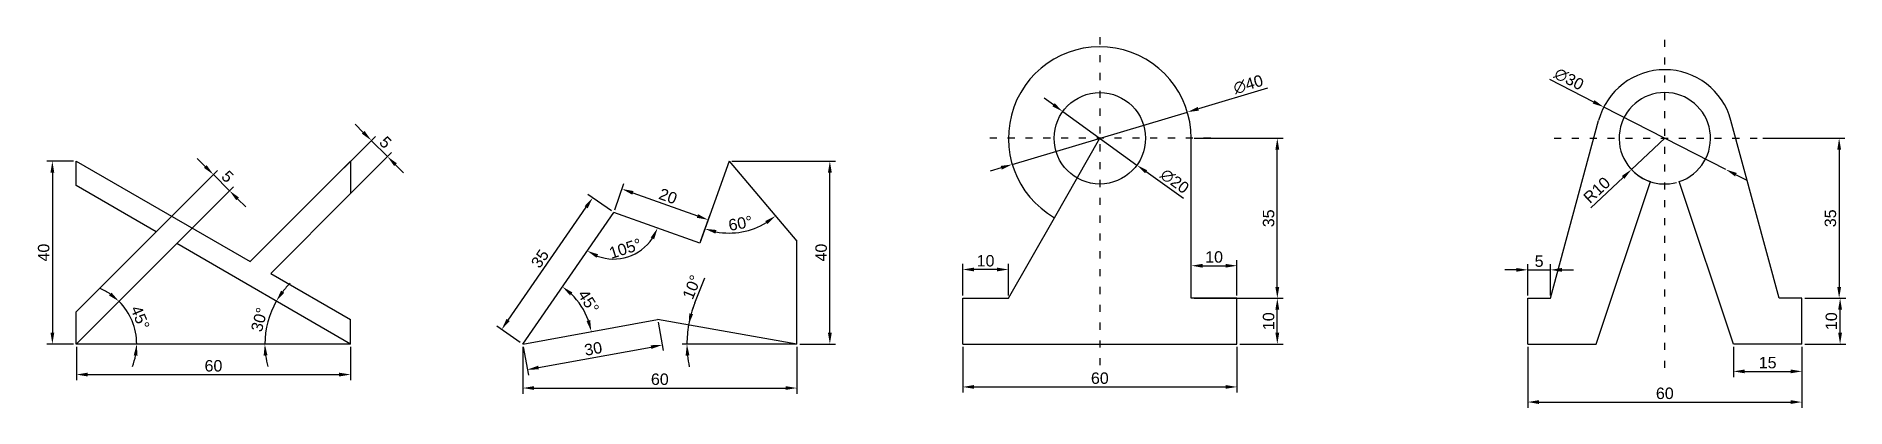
# Model space of a CAD drawing. Header units: millimetres. Extents: x 972 to 6943, y 1448 to 1632.
# Drawn here: x 2158.7 to 2554.6, y 1492.4 to 1573.7 of the extents above; entities that cross this region are included whole.
import ezdxf

# ---------------------------------------------------------------- set-up
doc = ezdxf.new("R2010")
doc.units = ezdxf.units.MM
doc.linetypes.add('ACAD_ISO03W100', pattern=[30, 12, -18])
doc.layers.add('contornos', color=7, linetype='Continuous', lineweight=30)
doc.layers.add('cotas', color=7, linetype='Continuous')
doc.layers.add('ejes', color=7, linetype='ACAD_ISO03W100')
doc.styles.get("Standard").update_dxf_attribs({"font": 'ARIAL.TTF'})
doc.dimstyles.new('ISO-25', dxfattribs={"dimtxt": 2.5, "dimasz": 2.5, "dimexe": 1.25, "dimexo": 0.625, "dimtad": 1, "dimtxsty": 'Standard', "dimcen": 2.5, "dimadec": 0, "dimazin": 0, "dimtfac": 1, "dimtmove": 0, "dimatfit": 3, "dimfxl": 1, "dimarcsym": 0})

msp = doc.modelspace()

# ---------------------------------------------------------------- blocks, each defined once
blk = doc.blocks.new('*D77')
at = {"layer": 'cotas', "color": 0, "lineweight": -2, "ltscale": 0.13}
for p, q in [((2166.81, 1546.37), (2160.95, 1546.37)), ((2162.2, 1543.87), (2162.2, 1508.87)), ((2166.81, 1506.37), (2160.95, 1506.37))]:
    blk.add_line(p, q, dxfattribs=at)
at = {"layer": 'cotas', "color": 0, "ltscale": 0.13}
for points in [[(2161.78, 1543.87), (2162.61, 1543.87), (2162.2, 1546.37)], [(2161.78, 1508.87), (2162.61, 1508.87), (2162.2, 1506.37)]]:
    blk.add_solid(points, dxfattribs=at)
at = {"layer": 'Defpoints', "color": 0, "ltscale": 0.13}
for p in [(2167.44, 1546.37), (2162.2, 1506.37), (2167.44, 1506.37)]:
    blk.add_point(p, dxfattribs=at)
at = {"layer": 'cotas', "color": 0, "ltscale": 0.13, "insert": (2160.3, 1526.37), "char_height": 2.5, "attachment_point": 5, "rotation": 90}
blk.add_mtext('40', dxfattribs=at)
blk = doc.blocks.new('*D78')
at = {"layer": 'cotas', "color": 0, "lineweight": -2, "ltscale": 0.13}
for p, q in [((2167.44, 1505.75), (2167.44, 1498.45)), ((2227.44, 1505.75), (2227.44, 1498.45)), ((2169.94, 1499.7), (2224.94, 1499.7))]:
    blk.add_line(p, q, dxfattribs=at)
at = {"layer": 'cotas', "color": 0, "ltscale": 0.13}
for points in [[(2169.94, 1500.11), (2169.94, 1499.28), (2167.44, 1499.7)], [(2224.94, 1500.11), (2224.94, 1499.28), (2227.44, 1499.7)]]:
    blk.add_solid(points, dxfattribs=at)
at = {"layer": 'Defpoints', "color": 0, "ltscale": 0.13}
for p in [(2167.44, 1506.37), (2227.44, 1506.37), (2227.44, 1499.7)]:
    blk.add_point(p, dxfattribs=at)
at = {"layer": 'cotas', "color": 0, "ltscale": 0.13, "insert": (2197.44, 1501.6), "char_height": 2.5, "attachment_point": 5}
blk.add_mtext('60', dxfattribs=at)
blk = doc.blocks.new('*D79')
at = {"layer": 'cotas', "color": 0, "lineweight": -2, "ltscale": 0.13}
for start, end in [(55.8589, 66.7177), (360, 45), (338.2823, 349.1411)]:
    blk.add_arc((2167.44, 1506.37), 13.21, start, end, dxfattribs=at)
at = {"layer": 'cotas', "color": 0, "ltscale": 0.13}
for points in [[(2175.12, 1517.63), (2174.59, 1516.99), (2176.78, 1515.71)], [(2180, 1503.92), (2180.83, 1503.84), (2180.65, 1506.37)]]:
    blk.add_solid(points, dxfattribs=at)
at = {"layer": 'Defpoints', "color": 0, "ltscale": 0.13}
for p in [(2189.4, 1528.33), (2180.2, 1509.79), (2167.44, 1506.37), (2167.44, 1506.37), (2227.44, 1506.37)]:
    blk.add_point(p, dxfattribs=at)
at = {"layer": 'cotas', "color": 0, "ltscale": 0.13, "insert": (2181.4, 1512.15), "char_height": 2.5, "attachment_point": 5, "rotation": 292.5}
blk.add_mtext('45°', dxfattribs=at)
blk = doc.blocks.new('*D80')
at = {"layer": 'cotas', "color": 0, "lineweight": -2, "ltscale": 0.13}
for start, end in [(134.7215, 142.3607), (150, 180), (187.6393, 195.2785)]:
    blk.add_arc((2227.44, 1506.37), 18.76, start, end, dxfattribs=at)
at = {"layer": 'cotas', "color": 0, "ltscale": 0.13}
for points in [[(2212.93, 1517.6), (2212.23, 1518.06), (2211.19, 1515.76)], [(2208.42, 1503.85), (2209.26, 1503.91), (2208.67, 1506.37)]]:
    blk.add_solid(points, dxfattribs=at)
at = {"layer": 'Defpoints', "color": 0, "ltscale": 0.13}
for p in [(2189.4, 1528.33), (2209.81, 1512.79), (2167.44, 1506.37), (2227.44, 1506.37), (2227.44, 1506.37)]:
    blk.add_point(p, dxfattribs=at)
at = {"layer": 'cotas', "color": 0, "ltscale": 0.13, "insert": (2207.48, 1511.72), "char_height": 2.5, "attachment_point": 5, "rotation": 75}
blk.add_mtext('30°', dxfattribs=at)
blk = doc.blocks.new('*D81')
at = {"layer": 'cotas', "color": 0, "lineweight": -2, "ltscale": 0.13}
for p, q in [((2178.4, 1524.4), (2198.31, 1544.32)), ((2195.66, 1545.2), (2193.89, 1546.97)), ((2181.93, 1520.87), (2201.85, 1540.78)), ((2197.43, 1543.43), (2200.96, 1539.9)), ((2202.73, 1538.13), (2204.5, 1536.36))]:
    blk.add_line(p, q, dxfattribs=at)
at = {"layer": 'cotas', "color": 0, "ltscale": 0.13}
for points in [[(2195.95, 1545.49), (2195.36, 1544.9), (2197.43, 1543.43)], [(2203.02, 1538.42), (2202.43, 1537.83), (2200.96, 1539.9)]]:
    blk.add_solid(points, dxfattribs=at)
at = {"layer": 'Defpoints', "color": 0, "ltscale": 0.13}
for p in [(2200.96, 1539.9), (2177.95, 1523.96), (2181.49, 1520.42)]:
    blk.add_point(p, dxfattribs=at)
at = {"layer": 'cotas', "color": 0, "ltscale": 0.13, "insert": (2200.53, 1543), "char_height": 2.5, "attachment_point": 5, "rotation": 315}
blk.add_mtext('5', dxfattribs=at)
blk = doc.blocks.new('*D82')
at = {"layer": 'cotas', "color": 0, "lineweight": -2, "ltscale": 0.13}
for p, q in [((2230.2, 1552.67), (2228.44, 1554.44)), ((2219.07, 1538), (2232.86, 1551.79)), ((2222.6, 1534.47), (2236.39, 1548.26)), ((2231.97, 1550.91), (2235.51, 1547.37)), ((2237.28, 1545.6), (2239.04, 1543.84))]:
    blk.add_line(p, q, dxfattribs=at)
at = {"layer": 'cotas', "color": 0, "ltscale": 0.13}
for points in [[(2230.5, 1552.97), (2229.91, 1552.38), (2231.97, 1550.91)], [(2237.57, 1545.9), (2236.98, 1545.31), (2235.51, 1547.37)]]:
    blk.add_solid(points, dxfattribs=at)
at = {"layer": 'Defpoints', "color": 0, "ltscale": 0.13}
for p in [(2235.51, 1547.37), (2218.63, 1537.56), (2222.16, 1534.03)]:
    blk.add_point(p, dxfattribs=at)
at = {"layer": 'cotas', "color": 0, "ltscale": 0.13, "insert": (2235.08, 1550.48), "char_height": 2.5, "attachment_point": 5, "rotation": 315}
blk.add_mtext('5', dxfattribs=at)
blk = doc.blocks.new('*D83')
at = {"layer": 'cotas', "color": 0, "lineweight": -2, "ltscale": 0.13}
for p, q in [((2285.22, 1535.74), (2287.26, 1541.45)), ((2289.2, 1539.44), (2303.32, 1534.38)), ((2304.05, 1529.01), (2306.09, 1534.72))]:
    blk.add_line(p, q, dxfattribs=at)
at = {"layer": 'cotas', "color": 0, "ltscale": 0.13}
for points in [[(2289.34, 1539.83), (2289.06, 1539.04), (2286.84, 1540.28)], [(2303.46, 1534.78), (2303.18, 1533.99), (2305.67, 1533.54)]]:
    blk.add_solid(points, dxfattribs=at)
at = {"layer": 'Defpoints', "color": 0, "ltscale": 0.13}
for p in [(2285.01, 1535.16), (2305.67, 1533.54), (2303.84, 1528.42)]:
    blk.add_point(p, dxfattribs=at)
at = {"layer": 'cotas', "color": 0, "ltscale": 0.13, "insert": (2296.9, 1538.7), "char_height": 2.5, "attachment_point": 5, "rotation": 340.322}
blk.add_mtext('20', dxfattribs=at)
blk = doc.blocks.new('*D84')
at = {"layer": 'cotas', "color": 0, "lineweight": -2, "ltscale": 0.13}
blk.add_arc((2310.26, 1546.37), 15.72, 259.4437, 301.2003, dxfattribs=at)
at = {"layer": 'cotas', "color": 0, "ltscale": 0.13}
for points in [[(2318.16, 1533.27), (2318.65, 1532.59), (2320.43, 1534.39)], [(2307.27, 1530.52), (2307.49, 1531.32), (2304.97, 1531.57)]]:
    blk.add_solid(points, dxfattribs=at)
at = {"layer": 'Defpoints', "color": 0, "ltscale": 0.13}
for p in [(2310.26, 1546.37), (2310.26, 1546.37), (2303.84, 1528.42), (2310.35, 1530.65), (2325.1, 1528.89)]:
    blk.add_point(p, dxfattribs=at)
at = {"layer": 'cotas', "color": 0, "ltscale": 0.13, "insert": (2312.74, 1532.78), "char_height": 2.5, "attachment_point": 5, "rotation": 10.322}
blk.add_mtext('60°', dxfattribs=at)
blk = doc.blocks.new('*D85')
at = {"layer": 'cotas', "color": 0, "lineweight": -2, "ltscale": 0.13}
blk.add_arc((2265.1, 1506.37), 15.26, 19.7192, 45.9249, dxfattribs=at)
at = {"layer": 'cotas', "color": 0, "ltscale": 0.13}
for points in [[(2275.45, 1517.01), (2275.98, 1517.66), (2273.78, 1518.92)], [(2279.86, 1511.63), (2279.06, 1511.41), (2280.11, 1509.11)]]:
    blk.add_solid(points, dxfattribs=at)
at = {"layer": 'Defpoints', "color": 0, "ltscale": 0.13}
for p in [(2285.01, 1535.16), (2278.89, 1512.9), (2294.61, 1511.75), (2265.1, 1506.37), (2265.1, 1506.37)]:
    blk.add_point(p, dxfattribs=at)
at = {"layer": 'cotas', "color": 0, "ltscale": 0.13, "insert": (2279.51, 1515.67), "char_height": 2.5, "attachment_point": 5, "rotation": 302.822}
blk.add_mtext('45°', dxfattribs=at)
blk = doc.blocks.new('*D86')
at = {"layer": 'cotas', "color": 0, "lineweight": -2, "ltscale": 0.13}
for p, q in [((2261.91, 1511.62), (2278.98, 1536.29)), ((2284.5, 1535.51), (2279.37, 1539.06)), ((2264.58, 1506.73), (2259.46, 1510.27))]:
    blk.add_line(p, q, dxfattribs=at)
at = {"layer": 'cotas', "color": 0, "ltscale": 0.13}
for points in [[(2278.63, 1536.53), (2279.32, 1536.05), (2280.4, 1538.35)], [(2261.56, 1511.86), (2262.25, 1511.38), (2260.49, 1509.56)]]:
    blk.add_solid(points, dxfattribs=at)
at = {"layer": 'Defpoints', "color": 0, "ltscale": 0.13}
for p in [(2280.4, 1538.35), (2285.01, 1535.16), (2265.1, 1506.37)]:
    blk.add_point(p, dxfattribs=at)
at = {"layer": 'cotas', "color": 0, "ltscale": 0.13, "insert": (2268.88, 1525.04), "char_height": 2.5, "attachment_point": 5, "rotation": 55.322}
blk.add_mtext('35', dxfattribs=at)
blk = doc.blocks.new('*D87')
at = {"layer": 'cotas', "color": 0, "lineweight": -2, "ltscale": 0.13}
for p, q in [((2294.72, 1511.13), (2295.85, 1504.93)), ((2265.21, 1505.76), (2266.34, 1499.55)), ((2268.57, 1501.23), (2293.17, 1505.71))]:
    blk.add_line(p, q, dxfattribs=at)
at = {"layer": 'cotas', "color": 0, "ltscale": 0.13}
for points in [[(2293.09, 1506.12), (2293.24, 1505.3), (2295.63, 1506.16)], [(2268.5, 1501.64), (2268.65, 1500.82), (2266.11, 1500.78)]]:
    blk.add_solid(points, dxfattribs=at)
at = {"layer": 'Defpoints', "color": 0, "ltscale": 0.13}
for p in [(2294.61, 1511.75), (2265.1, 1506.37), (2295.63, 1506.16)]:
    blk.add_point(p, dxfattribs=at)
at = {"layer": 'cotas', "color": 0, "ltscale": 0.13, "insert": (2280.53, 1505.34), "char_height": 2.5, "attachment_point": 5, "rotation": 10.322}
blk.add_mtext('30', dxfattribs=at)
blk = doc.blocks.new('*D88')
at = {"layer": 'cotas', "color": 0, "lineweight": -2, "ltscale": 0.13}
for p, q in [((2265.1, 1505.75), (2265.1, 1495.5)), ((2325.1, 1505.75), (2325.1, 1495.5)), ((2267.6, 1496.75), (2322.6, 1496.75))]:
    blk.add_line(p, q, dxfattribs=at)
at = {"layer": 'cotas', "color": 0, "ltscale": 0.13}
for points in [[(2267.6, 1497.17), (2267.6, 1496.34), (2265.1, 1496.75)], [(2322.6, 1497.17), (2322.6, 1496.34), (2325.1, 1496.75)]]:
    blk.add_solid(points, dxfattribs=at)
at = {"layer": 'Defpoints', "color": 0, "ltscale": 0.13}
for p in [(2265.1, 1506.37), (2325.1, 1506.37), (2325.1, 1496.75)]:
    blk.add_point(p, dxfattribs=at)
at = {"layer": 'cotas', "color": 0, "ltscale": 0.13, "insert": (2295.1, 1498.66), "char_height": 2.5, "attachment_point": 5}
blk.add_mtext('60', dxfattribs=at)
blk = doc.blocks.new('*D89')
at = {"layer": 'cotas', "color": 0, "lineweight": -2, "ltscale": 0.13}
blk.add_line((2302.77, 1515.36), (2304.98, 1520.85), dxfattribs=at)
for start, end in [(158.0756, 170), (158.0917, 164.0459), (170, 180), (185.9541, 191.9083)]:
    blk.add_arc((2325.1, 1506.37), 24.07, start, end, dxfattribs=at)
at = {"layer": 'cotas', "color": 0, "ltscale": 0.13}
for points in [[(2302.36, 1512.9), (2301.55, 1513.08), (2301.39, 1510.55)], [(2300.74, 1503.85), (2301.57, 1503.9), (2301.03, 1506.37)]]:
    blk.add_solid(points, dxfattribs=at)
at = {"layer": 'Defpoints', "color": 0, "ltscale": 0.13}
for p in [(2294.61, 1511.75), (2299.97, 1506.37), (2301.07, 1507.77), (2325.1, 1506.37), (2325.1, 1506.37)]:
    blk.add_point(p, dxfattribs=at)
at = {"layer": 'cotas', "color": 0, "ltscale": 0.13, "insert": (2302.11, 1518.82), "char_height": 2.5, "attachment_point": 5, "rotation": 68.0756}
blk.add_mtext('10°', dxfattribs=at)
blk = doc.blocks.new('*D90')
at = {"layer": 'cotas', "color": 0, "lineweight": -2, "ltscale": 0.13}
for p, q in [((2310.89, 1546.37), (2333.55, 1546.37)), ((2332.3, 1508.87), (2332.3, 1543.87)), ((2325.72, 1506.37), (2333.55, 1506.37))]:
    blk.add_line(p, q, dxfattribs=at)
at = {"layer": 'cotas', "color": 0, "ltscale": 0.13}
for points in [[(2331.88, 1543.87), (2332.72, 1543.87), (2332.3, 1546.37)], [(2331.88, 1508.87), (2332.72, 1508.87), (2332.3, 1506.37)]]:
    blk.add_solid(points, dxfattribs=at)
at = {"layer": 'Defpoints', "color": 0, "ltscale": 0.13}
for p in [(2310.26, 1546.37), (2332.3, 1546.37), (2325.1, 1506.37)]:
    blk.add_point(p, dxfattribs=at)
at = {"layer": 'cotas', "color": 0, "ltscale": 0.13, "insert": (2330.4, 1526.37), "char_height": 2.5, "attachment_point": 5, "rotation": 90}
blk.add_mtext('40', dxfattribs=at)
blk = doc.blocks.new('*D91')
at = {"layer": 'cotas', "color": 0, "lineweight": -2, "ltscale": 0.13}
blk.add_arc((2285.01, 1535.16), 10.19, 249.411, 326.2331, dxfattribs=at)
at = {"layer": 'cotas', "color": 0, "ltscale": 0.13}
for points in [[(2293.11, 1529.68), (2293.86, 1529.3), (2294.61, 1531.72)], [(2281.23, 1525.25), (2281.62, 1525.98), (2279.21, 1526.77)]]:
    blk.add_solid(points, dxfattribs=at)
at = {"layer": 'Defpoints', "color": 0, "ltscale": 0.13}
for p in [(2285.01, 1535.16), (2285.01, 1535.16), (2303.84, 1528.42), (2285.07, 1524.96), (2265.1, 1506.37)]:
    blk.add_point(p, dxfattribs=at)
at = {"layer": 'cotas', "color": 0, "ltscale": 0.13, "insert": (2287.55, 1527.26), "char_height": 2.5, "attachment_point": 5, "rotation": 17.822}
blk.add_mtext('105°', dxfattribs=at)
blk = doc.blocks.new('*D92')
at = {"layer": 'cotas', "color": 0, "lineweight": -2, "ltscale": 0.13}
for p, q in [((2421.99, 1516.37), (2431.45, 1516.37)), ((2430.2, 1508.87), (2430.2, 1513.87)), ((2421.99, 1506.37), (2431.45, 1506.37))]:
    blk.add_line(p, q, dxfattribs=at)
at = {"layer": 'cotas', "color": 0, "ltscale": 0.13}
for points in [[(2429.78, 1513.87), (2430.62, 1513.87), (2430.2, 1516.37)], [(2429.78, 1508.87), (2430.62, 1508.87), (2430.2, 1506.37)]]:
    blk.add_solid(points, dxfattribs=at)
at = {"layer": 'Defpoints', "color": 0, "ltscale": 0.13}
for p in [(2421.37, 1516.37), (2430.2, 1516.37), (2421.37, 1506.37)]:
    blk.add_point(p, dxfattribs=at)
at = {"layer": 'cotas', "color": 0, "ltscale": 0.13, "insert": (2428.3, 1511.37), "char_height": 2.5, "attachment_point": 5, "rotation": 90}
blk.add_mtext('10', dxfattribs=at)
blk = doc.blocks.new('*D93')
at = {"layer": 'cotas', "color": 0, "lineweight": -2, "ltscale": 0.13}
for p, q in [((2411.37, 1517), (2411.37, 1524.75)), ((2421.37, 1517), (2421.37, 1524.75)), ((2413.87, 1523.5), (2418.87, 1523.5))]:
    blk.add_line(p, q, dxfattribs=at)
at = {"layer": 'cotas', "color": 0, "ltscale": 0.13}
for points in [[(2413.87, 1523.91), (2413.87, 1523.08), (2411.37, 1523.5)], [(2418.87, 1523.91), (2418.87, 1523.08), (2421.37, 1523.5)]]:
    blk.add_solid(points, dxfattribs=at)
at = {"layer": 'Defpoints', "color": 0, "ltscale": 0.13}
for p in [(2421.37, 1523.5), (2411.37, 1516.37), (2421.37, 1516.37)]:
    blk.add_point(p, dxfattribs=at)
at = {"layer": 'cotas', "color": 0, "ltscale": 0.13, "insert": (2416.37, 1525.4), "char_height": 2.5, "attachment_point": 5}
blk.add_mtext('10', dxfattribs=at)
blk = doc.blocks.new('*D94')
at = {"layer": 'cotas', "color": 0, "lineweight": -2, "ltscale": 0.13}
for p, q in [((2411.99, 1551.37), (2431.45, 1551.37)), ((2430.2, 1518.87), (2430.2, 1548.87)), ((2411.99, 1516.37), (2431.45, 1516.37))]:
    blk.add_line(p, q, dxfattribs=at)
at = {"layer": 'cotas', "color": 0, "ltscale": 0.13}
for points in [[(2429.78, 1548.87), (2430.62, 1548.87), (2430.2, 1551.37)], [(2429.78, 1518.87), (2430.62, 1518.87), (2430.2, 1516.37)]]:
    blk.add_solid(points, dxfattribs=at)
at = {"layer": 'Defpoints', "color": 0, "ltscale": 0.13}
for p in [(2411.37, 1551.37), (2430.2, 1551.37), (2411.37, 1516.37)]:
    blk.add_point(p, dxfattribs=at)
at = {"layer": 'cotas', "color": 0, "ltscale": 0.13, "insert": (2428.3, 1533.87), "char_height": 2.5, "attachment_point": 5, "rotation": 90}
blk.add_mtext('35', dxfattribs=at)
blk = doc.blocks.new('*D95')
at = {"layer": 'cotas', "color": 0, "lineweight": -2, "ltscale": 0.13}
for p, q in [((2381.23, 1558.69), (2379.21, 1560.16)), ((2383.26, 1557.23), (2399.47, 1545.52)), ((2409.64, 1538.17), (2401.5, 1544.05))]:
    blk.add_line(p, q, dxfattribs=at)
at = {"layer": 'cotas', "color": 0, "ltscale": 0.13}
for points in [[(2381.48, 1559.03), (2380.99, 1558.36), (2383.26, 1557.23)], [(2401.74, 1544.39), (2401.25, 1543.71), (2399.47, 1545.52)]]:
    blk.add_solid(points, dxfattribs=at)
at = {"layer": 'Defpoints', "color": 0, "ltscale": 0.13}
for p in [(2383.26, 1557.23), (2399.47, 1545.52)]:
    blk.add_point(p, dxfattribs=at)
at = {"layer": 'cotas', "color": 0, "ltscale": 0.13, "insert": (2407.74, 1541.98), "char_height": 2.5, "attachment_point": 5, "rotation": 324.1519}
blk.add_mtext('∅20', dxfattribs=at)
blk = doc.blocks.new('*D96')
at = {"layer": 'cotas', "color": 0, "lineweight": -2, "ltscale": 0.13}
for p, q in [((2428.02, 1562.33), (2412.92, 1557.82)), ((2372.2, 1545.65), (2410.53, 1557.1)), ((2369.81, 1544.93), (2367.41, 1544.21))]:
    blk.add_line(p, q, dxfattribs=at)
at = {"layer": 'cotas', "color": 0, "ltscale": 0.13}
for points in [[(2412.8, 1558.22), (2413.04, 1557.42), (2410.53, 1557.1)], [(2369.69, 1545.33), (2369.93, 1544.53), (2372.2, 1545.65)]]:
    blk.add_solid(points, dxfattribs=at)
at = {"layer": 'Defpoints', "color": 0, "ltscale": 0.13}
for p in [(2410.53, 1557.1), (2372.2, 1545.65)]:
    blk.add_point(p, dxfattribs=at)
at = {"layer": 'cotas', "color": 0, "ltscale": 0.13, "insert": (2423.84, 1563.14), "char_height": 2.5, "attachment_point": 5, "rotation": 16.6395}
blk.add_mtext('∅40', dxfattribs=at)
blk = doc.blocks.new('*D97')
at = {"layer": 'cotas', "color": 0, "lineweight": -2, "ltscale": 0.13}
for p, q in [((2361.37, 1517), (2361.37, 1523.92)), ((2368.87, 1522.67), (2363.87, 1522.67)), ((2371.37, 1517), (2371.37, 1523.92))]:
    blk.add_line(p, q, dxfattribs=at)
at = {"layer": 'cotas', "color": 0, "ltscale": 0.13}
for points in [[(2363.87, 1523.09), (2363.87, 1522.26), (2361.37, 1522.67)], [(2368.87, 1523.09), (2368.87, 1522.26), (2371.37, 1522.67)]]:
    blk.add_solid(points, dxfattribs=at)
at = {"layer": 'Defpoints', "color": 0, "ltscale": 0.13}
for p in [(2361.37, 1522.67), (2361.37, 1516.37), (2371.37, 1516.37)]:
    blk.add_point(p, dxfattribs=at)
at = {"layer": 'cotas', "color": 0, "ltscale": 0.13, "insert": (2366.37, 1524.57), "char_height": 2.5, "attachment_point": 5}
blk.add_mtext('10', dxfattribs=at)
blk = doc.blocks.new('*D98')
at = {"layer": 'cotas', "color": 0, "lineweight": -2, "ltscale": 0.13}
for p, q in [((2361.37, 1505.75), (2361.37, 1495.74)), ((2421.37, 1505.75), (2421.37, 1495.74)), ((2363.87, 1496.99), (2418.87, 1496.99))]:
    blk.add_line(p, q, dxfattribs=at)
at = {"layer": 'cotas', "color": 0, "ltscale": 0.13}
for points in [[(2363.87, 1497.41), (2363.87, 1496.58), (2361.37, 1496.99)], [(2418.87, 1497.41), (2418.87, 1496.58), (2421.37, 1496.99)]]:
    blk.add_solid(points, dxfattribs=at)
at = {"layer": 'Defpoints', "color": 0, "ltscale": 0.13}
for p in [(2361.37, 1506.37), (2421.37, 1506.37), (2421.37, 1496.99)]:
    blk.add_point(p, dxfattribs=at)
at = {"layer": 'cotas', "color": 0, "ltscale": 0.13, "insert": (2391.37, 1498.89), "char_height": 2.5, "attachment_point": 5}
blk.add_mtext('60', dxfattribs=at)
blk = doc.blocks.new('*D99')
at = {"layer": 'cotas', "color": 0, "lineweight": -2, "ltscale": 0.13}
for p, q in [((2545.6, 1516.37), (2554.58, 1516.37)), ((2553.33, 1508.87), (2553.33, 1513.87)), ((2545.6, 1506.37), (2554.58, 1506.37))]:
    blk.add_line(p, q, dxfattribs=at)
at = {"layer": 'cotas', "color": 0, "ltscale": 0.13}
for points in [[(2552.91, 1513.87), (2553.75, 1513.87), (2553.33, 1516.37)], [(2552.91, 1508.87), (2553.75, 1508.87), (2553.33, 1506.37)]]:
    blk.add_solid(points, dxfattribs=at)
at = {"layer": 'Defpoints', "color": 0, "ltscale": 0.13}
for p in [(2544.98, 1516.37), (2553.33, 1516.37), (2544.98, 1506.37)]:
    blk.add_point(p, dxfattribs=at)
at = {"layer": 'cotas', "color": 0, "ltscale": 0.13, "insert": (2551.43, 1511.37), "char_height": 2.5, "attachment_point": 5, "rotation": 90}
blk.add_mtext('10', dxfattribs=at)
blk = doc.blocks.new('*D100')
at = {"layer": 'cotas', "color": 0, "lineweight": -2, "ltscale": 0.13}
for p, q in [((2536.44, 1551.37), (2554.37, 1551.37)), ((2553.12, 1548.87), (2553.12, 1518.87)), ((2545.6, 1516.37), (2554.37, 1516.37))]:
    blk.add_line(p, q, dxfattribs=at)
at = {"layer": 'cotas', "color": 0, "ltscale": 0.13}
for points in [[(2552.71, 1548.87), (2553.54, 1548.87), (2553.12, 1551.37)], [(2552.71, 1518.87), (2553.54, 1518.87), (2553.12, 1516.37)]]:
    blk.add_solid(points, dxfattribs=at)
at = {"layer": 'Defpoints', "color": 0, "ltscale": 0.13}
for p in [(2535.82, 1551.37), (2544.98, 1516.37), (2553.12, 1516.37)]:
    blk.add_point(p, dxfattribs=at)
at = {"layer": 'cotas', "color": 0, "ltscale": 0.13, "insert": (2551.22, 1533.87), "char_height": 2.5, "attachment_point": 5, "rotation": 90}
blk.add_mtext('35', dxfattribs=at)
blk = doc.blocks.new('*D101')
at = {"layer": 'cotas', "color": 0, "lineweight": -2, "ltscale": 0.13}
for p, q in [((2489.76, 1564.27), (2499.4, 1559.34)), ((2528.33, 1544.54), (2501.62, 1558.2)), ((2530.56, 1543.4), (2532.78, 1542.27))]:
    blk.add_line(p, q, dxfattribs=at)
at = {"layer": 'cotas', "color": 0, "ltscale": 0.13}
for points in [[(2499.59, 1559.71), (2499.21, 1558.97), (2501.62, 1558.2)], [(2530.75, 1543.78), (2530.37, 1543.03), (2528.33, 1544.54)]]:
    blk.add_solid(points, dxfattribs=at)
at = {"layer": 'Defpoints', "color": 0, "ltscale": 0.13}
for p in [(2501.62, 1558.2), (2528.33, 1544.54)]:
    blk.add_point(p, dxfattribs=at)
at = {"layer": 'cotas', "color": 0, "ltscale": 0.13, "insert": (2494.02, 1564.31), "char_height": 2.5, "attachment_point": 5, "rotation": 332.911}
blk.add_mtext('∅30', dxfattribs=at)
blk = doc.blocks.new('*D102')
at = {"layer": 'cotas', "color": 0, "lineweight": -2, "ltscale": 0.13}
for p, q in [((2482.48, 1522.6), (2479.98, 1522.6)), ((2484.98, 1517), (2484.98, 1523.85)), ((2484.98, 1522.6), (2489.98, 1522.6)), ((2489.98, 1517), (2489.98, 1523.85)), ((2492.48, 1522.6), (2494.98, 1522.6))]:
    blk.add_line(p, q, dxfattribs=at)
at = {"layer": 'cotas', "color": 0, "ltscale": 0.13}
for points in [[(2482.48, 1523.01), (2482.48, 1522.18), (2484.98, 1522.6)], [(2492.48, 1523.01), (2492.48, 1522.18), (2489.98, 1522.6)]]:
    blk.add_solid(points, dxfattribs=at)
at = {"layer": 'Defpoints', "color": 0, "ltscale": 0.13}
for p in [(2489.98, 1522.6), (2484.98, 1516.37), (2489.98, 1516.37)]:
    blk.add_point(p, dxfattribs=at)
at = {"layer": 'cotas', "color": 0, "ltscale": 0.13, "insert": (2487.48, 1524.49), "char_height": 2.5, "attachment_point": 5}
blk.add_mtext('5', dxfattribs=at)
blk = doc.blocks.new('*D103')
at = {"layer": 'cotas', "color": 0, "lineweight": -2, "ltscale": 0.13}
for p, q in [((2514.98, 1551.37), (2507.68, 1544.54)), ((2498.77, 1536.18), (2505.86, 1542.83))]:
    blk.add_line(p, q, dxfattribs=at)
blk.add_arc((2514.98, 1551.37), 10, 215.9801, 284.854, dxfattribs=at)
at = {"layer": 'cotas', "color": 0, "ltscale": 0.13}
blk.add_solid([(2505.57, 1543.13), (2506.14, 1542.52), (2507.68, 1544.54)], dxfattribs=at)
at = {"layer": 'Defpoints', "color": 0, "ltscale": 0.13}
for p in [(2514.98, 1551.37), (2507.68, 1544.54)]:
    blk.add_point(p, dxfattribs=at)
at = {"layer": 'cotas', "color": 0, "ltscale": 0.13, "insert": (2500.1, 1540.04), "char_height": 2.5, "attachment_point": 5, "rotation": 43.1421}
blk.add_mtext('R10', dxfattribs=at)
blk = doc.blocks.new('*D104')
at = {"layer": 'cotas', "color": 0, "lineweight": -2, "ltscale": 0.13}
for p, q in [((2529.98, 1505.75), (2529.98, 1499.14)), ((2544.98, 1505.75), (2544.98, 1499.14)), ((2532.48, 1500.39), (2542.48, 1500.39))]:
    blk.add_line(p, q, dxfattribs=at)
at = {"layer": 'cotas', "color": 0, "ltscale": 0.13}
for points in [[(2532.48, 1500.81), (2532.48, 1499.97), (2529.98, 1500.39)], [(2542.48, 1500.81), (2542.48, 1499.97), (2544.98, 1500.39)]]:
    blk.add_solid(points, dxfattribs=at)
at = {"layer": 'Defpoints', "color": 0, "ltscale": 0.13}
for p in [(2529.98, 1506.37), (2544.98, 1506.37), (2544.98, 1500.39)]:
    blk.add_point(p, dxfattribs=at)
at = {"layer": 'cotas', "color": 0, "ltscale": 0.13, "insert": (2537.48, 1502.29), "char_height": 2.5, "attachment_point": 5}
blk.add_mtext('15', dxfattribs=at)
blk = doc.blocks.new('*D105')
at = {"layer": 'cotas', "color": 0, "lineweight": -2, "ltscale": 0.13}
for p, q in [((2484.98, 1505.75), (2484.98, 1492.43)), ((2544.98, 1505.75), (2544.98, 1492.43)), ((2487.48, 1493.68), (2542.48, 1493.68))]:
    blk.add_line(p, q, dxfattribs=at)
at = {"layer": 'cotas', "color": 0, "ltscale": 0.13}
for points in [[(2487.48, 1494.1), (2487.48, 1493.26), (2484.98, 1493.68)], [(2542.48, 1494.1), (2542.48, 1493.26), (2544.98, 1493.68)]]:
    blk.add_solid(points, dxfattribs=at)
at = {"layer": 'Defpoints', "color": 0, "ltscale": 0.13}
for p in [(2484.98, 1506.37), (2544.98, 1506.37), (2544.98, 1493.68)]:
    blk.add_point(p, dxfattribs=at)
at = {"layer": 'cotas', "color": 0, "ltscale": 0.13, "insert": (2514.98, 1495.58), "char_height": 2.5, "attachment_point": 5}
blk.add_mtext('60', dxfattribs=at)

# ---------------------------------------------------------------- dimensions: what is measured, and where the dimension line sits
at = {"layer": 'cotas', "ltscale": 0.13}
for p1, p2, picture, middle in [((2372.203, 1545.646), (2410.528, 1557.1), '*D96', (2424.402, 1561.246)), ((2528.333, 1544.543), (2501.624, 1558.204), '*D101', (2493.122, 1562.553))]:
    dim = msp.add_diameter_dim_2p(p1=p1, p2=p2, dimstyle='ISO-25', dxfattribs=at)
    dim.commit()
    dim.dimension.update_dxf_attribs({"geometry": picture, "text_midpoint": middle, "dimtype": 163})
dim = msp.add_diameter_dim_2p(p1=(2383.26, 1557.23), p2=(2399.471, 1545.517), dimstyle='ISO-25', dxfattribs=at)
dim.commit()
dim.dimension.update_dxf_attribs({"geometry": '*D95', "text_midpoint": (2407.736, 1541.978)})
for p1, p2, distance, picture, middle in [((2218.627, 1537.562), (2222.163, 1534.027), 18.872, '*D82', (2235.081, 1550.48)), ((2177.954, 1523.96), (2181.49, 1520.425), 27.537, '*D81', (2200.534, 1543.005)), ((2285.01, 1535.156), (2303.842, 1528.421), 5.439, '*D83', (2296.898, 1538.701)), ((2265.096, 1506.373), (2285.01, 1535.156), 5.607, '*D86', (2268.878, 1525.037)), ((2265.096, 1506.373), (2294.611, 1511.749), -5.681, '*D87', (2280.531, 1505.343))]:
    dim = msp.add_aligned_dim(p1=p1, p2=p2, distance=distance, dimstyle='ISO-25', dxfattribs=at)
    dim.commit()
    dim.dimension.update_dxf_attribs({"geometry": picture, "text_midpoint": middle})
for base, p1, p2, picture, middle in [((2430.199, 1551.373), (2411.366, 1516.373), (2411.366, 1551.373), '*D94', (2428.296, 1533.873)), ((2553.122, 1516.373), (2535.817, 1551.373), (2544.978, 1516.373), '*D100', (2551.22, 1533.873)), ((2162.198, 1506.373), (2167.438, 1546.373), (2167.438, 1506.373), '*D77', (2160.296, 1526.373)), ((2332.301, 1546.373), (2325.096, 1506.373), (2310.262, 1546.373), '*D90', (2330.4, 1526.373)), ((2430.199, 1516.373), (2421.366, 1506.373), (2421.366, 1516.373), '*D92', (2428.297, 1511.373)), ((2553.33, 1516.373), (2544.978, 1506.373), (2544.978, 1516.373), '*D99', (2551.429, 1511.373))]:
    dim = msp.add_linear_dim(base=base, p1=p1, p2=p2, angle=90, dimstyle='ISO-25', dxfattribs=at)
    dim.commit()
    dim.dimension.update_dxf_attribs({"geometry": picture, "text_midpoint": middle})
dim = msp.add_radius_dim(center=(2514.978, 1551.373), mpoint=(2507.682, 1544.535), dimstyle='ISO-25', dxfattribs=at)
dim.commit()
dim.dimension.update_dxf_attribs({"geometry": '*D103', "text_midpoint": (2500.101, 1540.036)})
for base, line1, line2, picture, middle in [((2310.35, 1530.654), ((2310.262, 1546.373), (2325.096, 1528.895)), ((2310.262, 1546.373), (2303.842, 1528.421)), '*D84', (2312.738, 1532.778)), ((2278.89, 1512.9), ((2265.096, 1506.373), (2294.611, 1511.749)), ((2265.096, 1506.373), (2285.01, 1535.156)), '*D85', (2279.514, 1515.672)), ((2285.067, 1524.964), ((2303.842, 1528.421), (2285.01, 1535.156)), ((2265.096, 1506.373), (2285.01, 1535.156)), '*D91', (2287.547, 1527.263)), ((2180.199, 1509.792), ((2227.438, 1506.373), (2167.438, 1506.373)), ((2167.438, 1506.373), (2189.4, 1528.335)), '*D79', (2181.395, 1512.154)), ((2209.806, 1512.791), ((2227.438, 1506.373), (2167.438, 1506.373)), ((2227.438, 1506.373), (2189.4, 1528.335)), '*D80', (2207.476, 1511.722)), ((2301.069, 1507.773), ((2325.096, 1506.373), (2294.611, 1511.749)), ((2325.096, 1506.373), (2299.969, 1506.373)), '*D89', (2302.11, 1518.815))]:
    dim = msp.add_angular_dim_2l(base=base, line1=line1, line2=line2, dimstyle='ISO-25', dxfattribs=at)
    dim.commit()
    dim.dimension.update_dxf_attribs({"geometry": picture, "text_midpoint": middle})
for base, p1, p2, picture, middle in [((2361.366, 1522.673), (2371.366, 1516.373), (2361.366, 1516.373), '*D97', (2366.366, 1524.574)), ((2421.366, 1523.497), (2411.366, 1516.373), (2421.366, 1516.373), '*D93', (2416.366, 1525.399)), ((2489.978, 1522.598), (2484.978, 1516.373), (2489.978, 1516.373), '*D102', (2487.478, 1524.494)), ((2325.096, 1496.754), (2265.096, 1506.373), (2325.096, 1506.373), '*D88', (2295.096, 1498.656)), ((2421.366, 1496.993), (2361.366, 1506.373), (2421.366, 1506.373), '*D98', (2391.366, 1498.894)), ((2544.978, 1493.68), (2484.978, 1506.373), (2544.978, 1506.373), '*D105', (2514.978, 1495.582)), ((2544.978, 1500.391), (2529.978, 1506.373), (2544.978, 1506.373), '*D104', (2537.478, 1502.292))]:
    dim = msp.add_linear_dim(base=base, p1=p1, p2=p2, dimstyle='ISO-25', dxfattribs=at)
    dim.commit()
    dim.dimension.update_dxf_attribs({"geometry": picture, "text_midpoint": middle})
dim = msp.add_linear_dim(base=(2227.438, 1499.697), p1=(2167.438, 1506.373), p2=(2227.438, 1506.373), dimstyle='ISO-25', dxfattribs=at)
dim.commit()
dim.dimension.update_dxf_attribs({"geometry": '*D78', "text_midpoint": (2197.438, 1499.697), "dimtype": 160})

# ---------------------------------------------------------------- linework, layer by layer
at = {"layer": 'contornos'}
for p, q in [((2489.978, 1516.373), (2500.498, 1555.288)), ((2539.978, 1516.373), (2529.459, 1555.288)), ((2411.366, 1516.373), (2411.366, 1551.373)), ((2167.438, 1546.373), (2205.477, 1524.412)), ((2167.438, 1541.014), (2167.438, 1546.373)), ((2205.477, 1524.412), (2227.438, 1546.373)), ((2227.438, 1546.373), (2227.438, 1539.302)), ((2310.262, 1546.373), (2303.842, 1528.421)), ((2310.262, 1546.373), (2325.096, 1528.895)), ((2184.917, 1530.923), (2167.438, 1541.014)), ((2499.978, 1506.373), (2511.816, 1541.886)), ((2529.978, 1506.373), (2518.141, 1541.886)), ((2209.96, 1521.823), (2227.438, 1539.302)), ((2265.096, 1506.373), (2285.01, 1535.156)), ((2303.842, 1528.421), (2285.01, 1535.156)), ((2371.366, 1516.373), (2381.443, 1534.008)), ((2167.438, 1513.444), (2184.917, 1530.923)), ((2167.438, 1506.373), (2189.4, 1528.335)), ((2227.438, 1506.373), (2189.4, 1528.335)), ((2325.096, 1506.373), (2325.096, 1528.895)), ((2209.96, 1521.823), (2227.438, 1511.732)), ((2167.438, 1506.373), (2167.438, 1513.444)), ((2167.438, 1513.444), (2167.438, 1513.444)), ((2361.366, 1506.373), (2361.366, 1516.373)), ((2361.366, 1516.373), (2371.366, 1516.373)), ((2421.366, 1516.373), (2411.366, 1516.373)), ((2421.366, 1506.373), (2421.366, 1516.373)), ((2484.978, 1506.373), (2484.978, 1516.373)), ((2484.978, 1516.373), (2489.978, 1516.373)), ((2544.978, 1516.373), (2539.978, 1516.373)), ((2544.978, 1506.373), (2544.978, 1516.373)), ((2227.438, 1506.373), (2227.438, 1511.732)), ((2265.096, 1506.373), (2294.611, 1511.749)), ((2325.096, 1506.373), (2294.611, 1511.749)), ((2361.366, 1506.373), (2421.366, 1506.373)), ((2484.978, 1506.373), (2499.978, 1506.373)), ((2544.978, 1506.373), (2529.978, 1506.373))]:
    msp.add_line(p, q, dxfattribs=at)
at = {"layer": 'contornos', "ltscale": 0.13}
msp.add_circle((2391.366, 1551.373), 10, dxfattribs=at)
at = {"layer": 'contornos'}
for centre, radius, start, end in [((2391.366, 1551.373), 20, 0, 240.25512), ((2514.978, 1551.373), 15, 90, 164.87277), ((2514.978, 1551.373), 15, 15.12723, 90), ((2514.978, 1551.373), 10, 90, 251.56505), ((2514.978, 1551.373), 10, 288.43495, 90)]:
    msp.add_arc(centre, radius, start, end, dxfattribs=at)
at = {"layer": 'cotas', "ltscale": 0.13}
for p, q in [((2381.443, 1534.008), (2391.366, 1551.373)), ((2227.438, 1506.373), (2167.438, 1506.373)), ((2325.096, 1506.373), (2299.969, 1506.373))]:
    msp.add_line(p, q, dxfattribs=at)
at = {"layer": 'ejes', "ltscale": 0.13}
for p, q in [((2391.366, 1573.473), (2391.366, 1501.725)), ((2514.978, 1501.172), (2514.978, 1573.696)), ((2415.641, 1551.373), (2367.191, 1551.373)), ((2490.745, 1551.373), (2535.817, 1551.373))]:
    msp.add_line(p, q, dxfattribs=at)

msp.set_redraw_order([(e.dxf.handle, doc.entitydb.next_handle()) for e in msp.query("TEXT MTEXT ATTDEF DIMENSION ARC_DIMENSION")])  # texts and dimensions are drawn at this point

doc.saveas('drawing.dxf')
